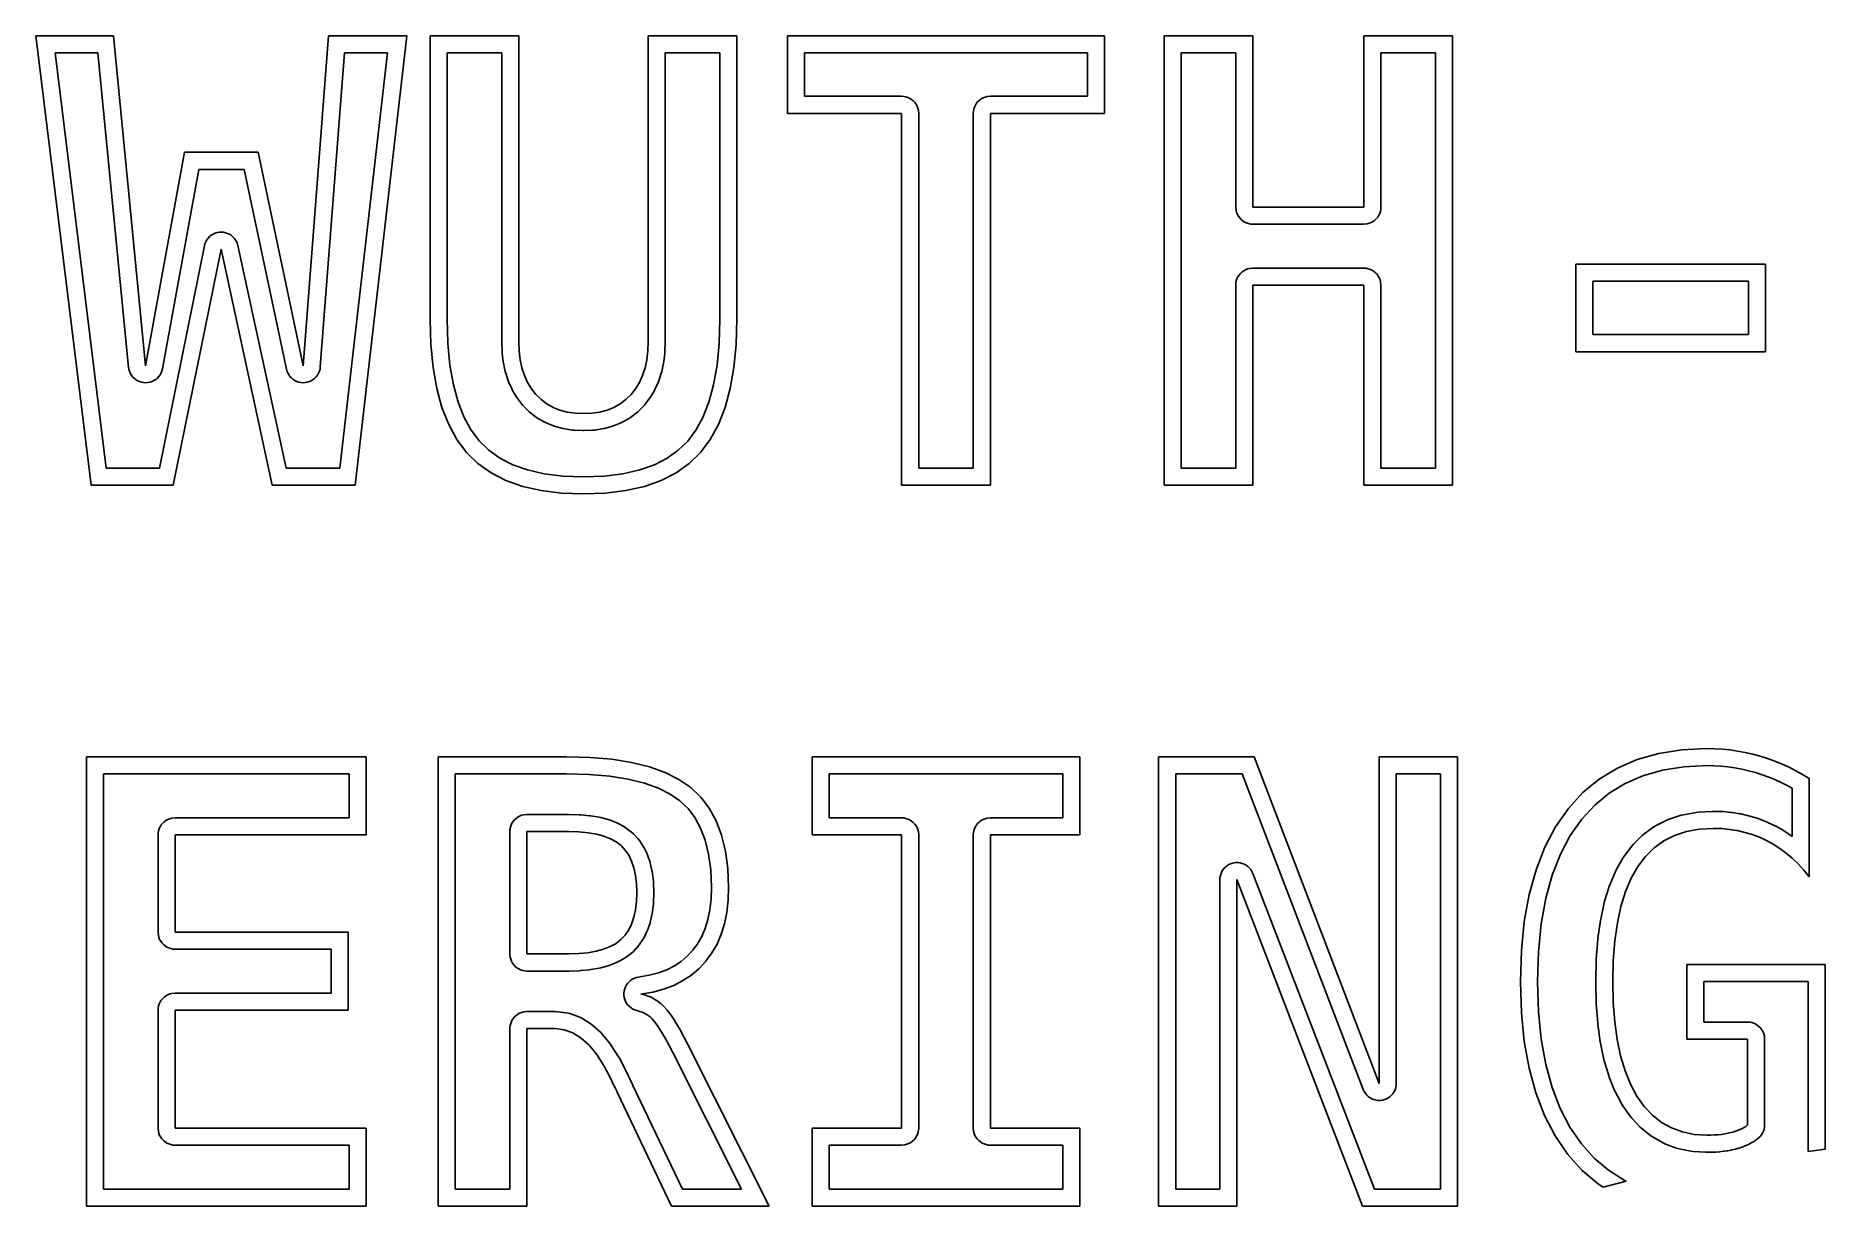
# Model space of a CAD drawing. Header units: metres. Extents: x -26.5 to 25.9, y -16.9 to 17.4.
import ezdxf

# ---------------------------------------------------------------- set-up
doc = ezdxf.new("R2010")
doc.units = ezdxf.units.M

msp = doc.modelspace()

# ---------------------------------------------------------------- linework, layer by layer
for p, q in [((-24.2644, 17.3613), (-26.5389, 17.3613)), ((-26.5389, 17.3613), (-24.9168, 4.19907)), ((-23.3212, 7.69919), (-24.2644, 17.3613)), ((-17.9612, 17.3613), (-18.7019, 7.69919)), ((-15.6692, 17.3613), (-17.9612, 17.3613)), ((-17.1855, 4.19907), (-15.6692, 17.3613)), ((-12.3882, 17.3613), (-14.9889, 17.3613)), ((-14.9889, 17.3613), (-14.9889, 9.05548)), ((-12.3882, 8.40302), (-12.3882, 17.3613)), ((-5.99693, 17.3613), (-8.59758, 17.3613)), ((-8.59758, 17.3613), (-8.59758, 8.40302)), ((-5.99693, 9.05548), (-5.99693, 17.3613)), ((4.76851, 17.3613), (-4.51439, 17.3613)), ((-4.51439, 17.3613), (-4.51439, 15.0899)), ((4.76851, 15.0899), (4.76851, 17.3613)), ((9.11612, 17.3613), (6.51547, 17.3613)), ((6.51547, 17.3613), (6.51547, 4.19907)), ((9.11612, 12.3443), (9.11612, 17.3613)), ((14.9698, 17.3613), (12.3691, 17.3613)), ((12.3691, 17.3613), (12.3691, 12.3443)), ((14.9698, 4.19907), (14.9698, 17.3613)), ((-24.4746, 4.69907), (-25.9735, 16.8613)), ((-25.9735, 16.8613), (-24.718, 16.8613)), ((-24.718, 16.8613), (-23.8188, 7.6506)), ((-18.2033, 7.66098), (-17.4981, 16.8613)), ((-16.2301, 16.8613), (-17.6312, 4.69907)), ((-17.4981, 16.8613), (-16.2301, 16.8613)), ((-14.4889, 9.06314), (-14.4889, 16.8613)), ((-14.4889, 16.8613), (-12.8882, 16.8613)), ((-12.8882, 16.8613), (-12.8882, 8.40302)), ((-8.09758, 8.40302), (-8.09758, 16.8613)), ((-8.09758, 16.8613), (-6.49693, 16.8613)), ((-6.49693, 16.8613), (-6.49693, 9.06305)), ((-4.01439, 15.5899), (-4.01439, 16.8613)), ((-4.01439, 16.8613), (4.26851, 16.8613)), ((4.26851, 16.8613), (4.26851, 15.5899)), ((7.01547, 4.69907), (7.01547, 16.8613)), ((7.01547, 16.8613), (8.61612, 16.8613)), ((8.61612, 16.8613), (8.61612, 12.3443)), ((12.8691, 12.3443), (12.8691, 16.8613)), ((12.8691, 16.8613), (14.4698, 16.8613)), ((14.4698, 16.8613), (14.4698, 4.69907)), ((-1.17325, 15.5899), (-4.01439, 15.5899)), ((-1.11058, 15.586), (-1.17325, 15.5899)), ((-1.0489, 15.5742), (-1.11058, 15.586)), ((-0.98918, 15.5548), (-1.0489, 15.5742)), ((-0.93237, 15.5281), (-0.98918, 15.5548)), ((-0.87935, 15.4944), (-0.93237, 15.5281)), ((-0.83098, 15.4544), (-0.87935, 15.4944)), ((-0.78799, 15.4086), (-0.83098, 15.4544)), ((-0.75108, 15.3578), (-0.78799, 15.4086)), ((-0.72084, 15.3028), (-0.75108, 15.3578)), ((-0.69772, 15.2444), (-0.72084, 15.3028)), ((-0.6821, 15.1836), (-0.69772, 15.2444)), ((0.94308, 15.2143), (0.93132, 15.1526)), ((0.96249, 15.274), (0.94308, 15.2143)), ((0.98923, 15.3308), (0.96249, 15.274)), ((1.02287, 15.3838), (0.98923, 15.3308)), ((1.0629, 15.4322), (1.02287, 15.3838)), ((1.10867, 15.4752), (1.0629, 15.4322)), ((1.15947, 15.5121), (1.10867, 15.4752)), ((1.21449, 15.5423), (1.15947, 15.5121)), ((1.27287, 15.5655), (1.21449, 15.5423)), ((1.33369, 15.5811), (1.27287, 15.5655)), ((1.42738, 15.5899), (1.33369, 15.5811)), ((4.26851, 15.5899), (1.42738, 15.5899)), ((-4.51439, 15.0899), (-1.17325, 15.0899)), ((-1.17325, 15.0899), (-1.17325, 4.19907)), ((-0.67325, 15.0899), (-0.6821, 15.1836)), ((-0.67325, 4.69907), (-0.67325, 15.0899)), ((0.93132, 15.1526), (0.92738, 15.0899)), ((0.92738, 15.0899), (0.92738, 4.69907)), ((1.42738, 15.0899), (4.76851, 15.0899)), ((1.42738, 4.19907), (1.42738, 15.0899)), ((-22.184, 13.9501), (-23.3212, 7.69919)), ((-20.0242, 13.9501), (-22.184, 13.9501)), ((-18.7019, 7.69919), (-20.0242, 13.9501)), ((-22.8292, 7.6097), (-21.7668, 13.4501)), ((-21.7668, 13.4501), (-20.4295, 13.4501)), ((-20.4295, 13.4501), (-19.191, 7.5957)), ((8.61612, 12.3443), (8.62497, 12.2506)), ((8.62497, 12.2506), (8.64059, 12.1898)), ((8.64059, 12.1898), (8.66371, 12.1314)), ((8.66371, 12.1314), (8.69395, 12.0764)), ((8.69395, 12.0764), (8.73087, 12.0256)), ((12.3691, 12.3443), (9.11612, 12.3443)), ((12.7736, 12.0504), (12.8073, 12.1035)), ((12.8073, 12.1035), (12.834, 12.1603)), ((12.834, 12.1603), (12.8534, 12.22)), ((12.8534, 12.22), (12.8652, 12.2817)), ((12.8652, 12.2817), (12.8691, 12.3443)), ((-21.3442, 11.5521), (-21.3976, 11.519)), ((-21.2871, 11.5782), (-21.3442, 11.5521)), ((-21.2271, 11.5969), (-21.2871, 11.5782)), ((-21.1653, 11.6079), (-21.2271, 11.5969)), ((-21.1026, 11.6111), (-21.1653, 11.6079)), ((-21.04, 11.6065), (-21.1026, 11.6111)), ((-20.9785, 11.594), (-21.04, 11.6065)), ((-20.919, 11.5739), (-20.9785, 11.594)), ((-20.8625, 11.5465), (-20.919, 11.5739)), ((-20.8098, 11.5122), (-20.8625, 11.5465)), ((8.73087, 12.0256), (8.77385, 11.9798)), ((8.77385, 11.9798), (8.82222, 11.9398)), ((8.82222, 11.9398), (8.87524, 11.9062)), ((8.87524, 11.9062), (8.93205, 11.8794)), ((8.93205, 11.8794), (8.99178, 11.86)), ((8.99178, 11.86), (9.05345, 11.8483)), ((9.05345, 11.8483), (9.11612, 11.8443)), ((9.11612, 11.8443), (12.3691, 11.8443)), ((12.3691, 11.8443), (12.4628, 11.8532)), ((12.4628, 11.8532), (12.5236, 11.8688)), ((12.5236, 11.8688), (12.582, 11.8919)), ((12.582, 11.8919), (12.637, 11.9222)), ((12.637, 11.9222), (12.6878, 11.9591)), ((12.6878, 11.9591), (12.7336, 12.0021)), ((12.7336, 12.0021), (12.7736, 12.0504)), ((-21.5984, 11.2105), (-22.919, 4.69907)), ((-22.5102, 4.19907), (-21.1084, 11.1112)), ((-21.5821, 11.2712), (-21.5984, 11.2105)), ((-21.5583, 11.3293), (-21.5821, 11.2712)), ((-21.5275, 11.384), (-21.5583, 11.3293)), ((-21.4899, 11.4343), (-21.5275, 11.384)), ((-21.4464, 11.4796), (-21.4899, 11.4343)), ((-21.3976, 11.519), (-21.4464, 11.4796)), ((-21.1084, 11.1112), (-19.6098, 4.19907)), ((-20.7619, 11.4716), (-20.8098, 11.5122)), ((-20.7195, 11.4254), (-20.7619, 11.4716)), ((-20.6832, 11.3742), (-20.7195, 11.4254)), ((-20.6536, 11.3188), (-20.6832, 11.3742)), ((-20.6311, 11.2601), (-20.6536, 11.3188)), ((-20.6198, 11.2171), (-20.6311, 11.2601)), ((-19.2066, 4.69907), (-20.6198, 11.2171)), ((8.90323, 10.5088), (8.84821, 10.4785)), ((8.96161, 10.5319), (8.90323, 10.5088)), ((9.02243, 10.5475), (8.96161, 10.5319)), ((9.11612, 10.5564), (9.02243, 10.5475)), ((12.3691, 10.5564), (9.11612, 10.5564)), ((12.4318, 10.5524), (12.3691, 10.5564)), ((12.4935, 10.5406), (12.4318, 10.5524)), ((12.5532, 10.5212), (12.4935, 10.5406)), ((12.61, 10.4945), (12.5532, 10.5212)), ((12.663, 10.4609), (12.61, 10.4945)), ((24.1395, 10.672), (18.5769, 10.672)), ((18.5769, 10.672), (18.5769, 8.10947)), ((24.1395, 8.10947), (24.1395, 10.672)), ((8.62006, 10.119), (8.61612, 10.0564)), ((8.61612, 10.0564), (8.61612, 4.69907)), ((8.63182, 10.1807), (8.62006, 10.119)), ((8.65123, 10.2404), (8.63182, 10.1807)), ((8.67796, 10.2972), (8.65123, 10.2404)), ((8.71161, 10.3503), (8.67796, 10.2972)), ((8.75163, 10.3986), (8.71161, 10.3503)), ((8.79741, 10.4416), (8.75163, 10.3986)), ((8.84821, 10.4785), (8.79741, 10.4416)), ((9.11612, 10.0564), (12.3691, 10.0564)), ((9.11612, 4.19907), (9.11612, 10.0564)), ((12.3691, 10.0564), (12.3691, 4.19907)), ((12.7114, 10.4208), (12.663, 10.4609)), ((12.7544, 10.3751), (12.7114, 10.4208)), ((12.7913, 10.3243), (12.7544, 10.3751)), ((12.8215, 10.2692), (12.7913, 10.3243)), ((12.8446, 10.2109), (12.8215, 10.2692)), ((12.8603, 10.15), (12.8446, 10.2109)), ((12.8691, 10.0564), (12.8603, 10.15)), ((12.8691, 4.69907), (12.8691, 10.0564)), ((19.0769, 8.60947), (19.0769, 10.172)), ((19.0769, 10.172), (23.6395, 10.172)), ((23.6395, 10.172), (23.6395, 8.60947)), ((-14.9889, 9.05548), (-14.967, 8.31946)), ((-14.4677, 8.35092), (-14.4889, 9.06314)), ((-6.49693, 9.06305), (-6.51801, 8.35078)), ((-6.01871, 8.31946), (-5.99693, 9.05548)), ((-12.8882, 8.40302), (-12.8879, 8.38428)), ((-12.378, 8.12959), (-12.3882, 8.40302)), ((-8.59758, 8.40302), (-8.60783, 8.12959)), ((-8.09793, 8.38428), (-8.09758, 8.40302)), ((23.6395, 8.60947), (19.0769, 8.60947)), ((-14.967, 8.31946), (-14.9015, 7.64319)), ((-14.4057, 7.71109), (-14.4677, 8.35092)), ((-12.8879, 8.38428), (-12.8776, 8.11086)), ((-12.8776, 8.11086), (-12.8744, 8.06993)), ((-12.8744, 8.06993), (-12.8437, 7.81398)), ((-12.3472, 7.87364), (-12.378, 8.12959)), ((-12.296, 7.63513), (-12.3472, 7.87364)), ((-8.63861, 7.87364), (-8.6899, 7.63513)), ((-8.60783, 8.12959), (-8.63861, 7.87364)), ((-8.14218, 7.81395), (-8.1114, 8.0699)), ((-8.1114, 8.0699), (-8.10818, 8.11086)), ((-8.10818, 8.11086), (-8.09793, 8.38428)), ((-6.51801, 8.35078), (-6.5798, 7.71085)), ((-6.08401, 7.64319), (-6.01871, 8.31946)), ((18.5769, 8.10947), (24.1395, 8.10947)), ((-23.8188, 7.6506), (-23.8115, 7.6013)), ((-23.8115, 7.6013), (-23.7953, 7.54062)), ((-23.7953, 7.54062), (-23.7717, 7.48244)), ((-23.7717, 7.48244), (-23.741, 7.42767)), ((-23.741, 7.42767), (-23.7037, 7.3772)), ((-23.7037, 7.3772), (-23.6603, 7.33179)), ((-22.9758, 7.33765), (-22.9332, 7.38379)), ((-22.9332, 7.38379), (-22.8967, 7.43489)), ((-22.8967, 7.43489), (-22.8669, 7.49017)), ((-22.8669, 7.49017), (-22.8443, 7.54875)), ((-22.8443, 7.54875), (-22.8292, 7.6097)), ((-19.191, 7.5957), (-19.1795, 7.55119)), ((-19.1795, 7.55119), (-19.1571, 7.49251)), ((-19.1571, 7.49251), (-19.1276, 7.43707)), ((-19.1276, 7.43707), (-19.0914, 7.38577)), ((-19.0914, 7.38577), (-19.0491, 7.33942)), ((-19.0491, 7.33942), (-19.0013, 7.29874)), ((-18.3646, 7.33006), (-18.321, 7.37524)), ((-18.321, 7.37524), (-18.2834, 7.42552)), ((-18.2834, 7.42552), (-18.2524, 7.48013)), ((-18.2524, 7.48013), (-18.2285, 7.53819)), ((-18.2285, 7.53819), (-18.212, 7.59879)), ((-18.212, 7.59879), (-18.2033, 7.66098)), ((-14.9015, 7.64319), (-14.7922, 7.02666)), ((-14.3039, 7.13683), (-14.4057, 7.71109)), ((-12.8437, 7.81398), (-12.8361, 7.76857)), ((-12.8361, 7.76857), (-12.7848, 7.53006)), ((-12.7848, 7.53006), (-12.7715, 7.48071)), ((-12.7715, 7.48071), (-12.6997, 7.25966)), ((-12.2242, 7.41408), (-12.296, 7.63513)), ((-12.1319, 7.21048), (-12.2242, 7.41408)), ((-8.76169, 7.41408), (-8.854, 7.21048)), ((-8.6899, 7.63513), (-8.76169, 7.41408)), ((-8.28613, 7.25963), (-8.21434, 7.48068)), ((-8.21434, 7.48068), (-8.20107, 7.53003)), ((-8.20107, 7.53003), (-8.14978, 7.76854)), ((-8.14978, 7.76854), (-8.14218, 7.81395)), ((-6.5798, 7.71085), (-6.68124, 7.13629)), ((-6.19287, 7.02666), (-6.08401, 7.64319)), ((-23.6603, 7.33179), (-23.6116, 7.29218)), ((-23.6116, 7.29218), (-23.5583, 7.25899)), ((-23.5583, 7.25899), (-23.5012, 7.23274)), ((-23.5012, 7.23274), (-23.4413, 7.21385)), ((-23.4413, 7.21385), (-23.3796, 7.20261)), ((-23.3796, 7.20261), (-23.3169, 7.1992)), ((-23.3169, 7.1992), (-23.2542, 7.20369)), ((-23.2542, 7.20369), (-23.1927, 7.21597)), ((-23.1927, 7.21597), (-23.1331, 7.23589)), ((-23.1331, 7.23589), (-23.0765, 7.26311)), ((-23.0765, 7.26311), (-23.0238, 7.29721)), ((-23.0238, 7.29721), (-22.9758, 7.33765)), ((-19.0013, 7.29874), (-18.9487, 7.26437)), ((-18.9487, 7.26437), (-18.8923, 7.23686)), ((-18.8923, 7.23686), (-18.8328, 7.21664)), ((-18.8328, 7.21664), (-18.7713, 7.20404)), ((-18.7713, 7.20404), (-18.7087, 7.19923)), ((-18.7087, 7.19923), (-18.646, 7.20232)), ((-18.646, 7.20232), (-18.5842, 7.21324)), ((-18.5842, 7.21324), (-18.5242, 7.23183)), ((-18.5242, 7.23183), (-18.467, 7.25778)), ((-18.467, 7.25778), (-18.4135, 7.2907)), ((-18.4135, 7.2907), (-18.3646, 7.33006)), ((-14.7922, 7.02666), (-14.6392, 6.46986)), ((-14.1642, 6.62862), (-14.3039, 7.13683)), ((-12.6997, 7.25966), (-12.6796, 7.20766)), ((-12.6796, 7.20766), (-12.5873, 7.00406)), ((-12.5873, 7.00406), (-12.5595, 6.95139)), ((-12.5595, 6.95139), (-12.4467, 6.76523)), ((-12.0191, 7.02432), (-12.1319, 7.21048)), ((-11.8858, 6.85562), (-12.0191, 7.02432)), ((-11.7343, 6.70708), (-11.8858, 6.85562)), ((-9.10016, 6.85562), (-9.25163, 6.70708)), ((-8.96683, 7.02432), (-9.10016, 6.85562)), ((-8.854, 7.21048), (-8.96683, 7.02432)), ((-8.53923, 6.76517), (-8.42641, 6.95132)), ((-8.42641, 6.95132), (-8.39862, 7.004)), ((-8.39862, 7.004), (-8.3063, 7.2076)), ((-8.3063, 7.2076), (-8.28613, 7.25963)), ((-6.68124, 7.13629), (-6.82036, 6.62807)), ((-6.34528, 6.46986), (-6.19287, 7.02666)), ((-14.6392, 6.46986), (-14.4424, 5.97282)), ((-13.9891, 6.18608), (-14.1642, 6.62862)), ((-12.4467, 6.76523), (-12.4114, 6.71434)), ((-12.4114, 6.71434), (-12.2781, 6.54564)), ((-12.2781, 6.54564), (-12.2359, 6.4986)), ((-12.2359, 6.4986), (-12.0844, 6.35005)), ((-12.0844, 6.35005), (-12.0346, 6.3073)), ((-12.0346, 6.3073), (-11.8672, 6.18159)), ((-11.567, 6.58138), (-11.7343, 6.70708)), ((-11.3838, 6.47853), (-11.567, 6.58138)), ((-11.1848, 6.39854), (-11.3838, 6.47853)), ((-10.97, 6.34142), (-11.1848, 6.39854)), ((-10.7393, 6.30714), (-10.97, 6.34142)), ((-10.4929, 6.29572), (-10.7393, 6.30714)), ((-10.2464, 6.30714), (-10.4929, 6.29572)), ((-10.0158, 6.34142), (-10.2464, 6.30714)), ((-9.80101, 6.39854), (-10.0158, 6.34142)), ((-9.60207, 6.47853), (-9.80101, 6.39854)), ((-9.41893, 6.58138), (-9.60207, 6.47853)), ((-9.25163, 6.70708), (-9.41893, 6.58138)), ((-9.11858, 6.18164), (-8.95128, 6.30734)), ((-8.95128, 6.30734), (-8.90155, 6.35008)), ((-8.90155, 6.35008), (-8.75008, 6.49863)), ((-8.75008, 6.49863), (-8.70789, 6.54559)), ((-8.70789, 6.54559), (-8.57455, 6.71429)), ((-8.57455, 6.71429), (-8.53923, 6.76517)), ((-6.82036, 6.62807), (-6.99484, 6.18546)), ((-6.54121, 5.97282), (-6.34528, 6.46986)), ((-14.4424, 5.97282), (-14.202, 5.53552)), ((-13.781, 5.80768), (-13.9891, 6.18608)), ((-13.5416, 5.48953), (-13.781, 5.80768)), ((-11.8672, 6.18159), (-11.8118, 6.1454)), ((-11.8118, 6.1454), (-11.6286, 6.04256)), ((-11.6286, 6.04256), (-11.5703, 6.0146)), ((-11.5703, 6.0146), (-11.3713, 5.93462)), ((-11.3713, 5.93462), (-11.3133, 5.91534)), ((-11.3133, 5.91534), (-11.0985, 5.85822)), ((-11.0985, 5.85822), (-11.0435, 5.84685)), ((-11.0435, 5.84685), (-10.8128, 5.81258)), ((-10.8128, 5.81258), (-10.7625, 5.80768)), ((-10.7625, 5.80768), (-10.516, 5.79625)), ((-10.516, 5.79625), (-10.4697, 5.79625)), ((-10.4697, 5.79625), (-10.2233, 5.80768)), ((-10.2233, 5.80768), (-10.1729, 5.81258)), ((-10.1729, 5.81258), (-9.94229, 5.84685)), ((-9.94229, 5.84685), (-9.88727, 5.85822)), ((-9.88727, 5.85822), (-9.67249, 5.91534)), ((-9.67249, 5.91534), (-9.61449, 5.93463)), ((-9.61449, 5.93463), (-9.41554, 6.01462)), ((-9.41554, 6.01462), (-9.35724, 6.04257)), ((-9.35724, 6.04257), (-9.1741, 6.14542)), ((-9.1741, 6.14542), (-9.11858, 6.18164)), ((-7.20213, 5.80693), (-7.44054, 5.48886)), ((-6.99484, 6.18546), (-7.20213, 5.80693)), ((-6.78069, 5.53552), (-6.54121, 5.97282)), ((-14.202, 5.53552), (-13.9178, 5.15794)), ((-13.2647, 5.22049), (-13.5416, 5.48953)), ((-7.44054, 5.48886), (-7.71617, 5.22021)), ((-7.06371, 5.15794), (-6.78069, 5.53552)), ((-13.9178, 5.15794), (-13.5856, 4.83513)), ((-13.5856, 4.83513), (-13.2011, 4.56197)), ((-12.9411, 4.99062), (-13.2647, 5.22049)), ((-12.5657, 4.79858), (-12.9411, 4.99062)), ((-12.1348, 4.64549), (-12.5657, 4.79858)), ((-8.41429, 4.79868), (-8.84579, 4.64557)), ((-8.03912, 4.99054), (-8.41429, 4.79868)), ((-7.71617, 5.22021), (-8.03912, 4.99054)), ((-7.77902, 4.56197), (-7.39491, 4.83513)), ((-7.39491, 4.83513), (-7.06371, 5.15794)), ((-24.9168, 4.19907), (-22.5102, 4.19907)), ((-22.919, 4.69907), (-24.4746, 4.69907)), ((-19.6098, 4.19907), (-17.1855, 4.19907)), ((-17.6312, 4.69907), (-19.2066, 4.69907)), ((-13.2011, 4.56197), (-12.7642, 4.33847)), ((-12.7642, 4.33847), (-12.2749, 4.16464)), ((-11.6461, 4.53346), (-12.1348, 4.64549)), ((-11.0986, 4.4648), (-11.6461, 4.53346)), ((-10.4929, 4.44151), (-11.0986, 4.4648)), ((-9.8851, 4.4648), (-10.4929, 4.44151)), ((-9.33566, 4.53351), (-9.8851, 4.4648)), ((-8.84579, 4.64557), (-9.33566, 4.53351)), ((-8.70592, 4.16464), (-8.21602, 4.33847)), ((-8.21602, 4.33847), (-7.77902, 4.56197)), ((-1.17325, 4.19907), (1.42738, 4.19907)), ((0.92738, 4.69907), (-0.67325, 4.69907)), ((6.51547, 4.19907), (9.11612, 4.19907)), ((8.61612, 4.69907), (7.01547, 4.69907)), ((12.3691, 4.19907), (14.9698, 4.19907)), ((14.4698, 4.69907), (12.8691, 4.69907)), ((-12.2749, 4.16464), (-11.7333, 4.04048)), ((-11.7333, 4.04048), (-11.1393, 3.96599)), ((-11.1393, 3.96599), (-10.493, 3.94115)), ((-10.493, 3.94115), (-9.84439, 3.96599)), ((-9.84439, 3.96599), (-9.2487, 4.04048)), ((-9.2487, 4.04048), (-8.70592, 4.16464)), ((21.006, -3.65851), (20.3751, -3.83762)), ((21.6878, -3.55106), (21.006, -3.65851)), ((22.4205, -3.51524), (21.6878, -3.55106)), ((22.6466, -3.51984), (22.4205, -3.51524)), ((22.8717, -3.5336), (22.6466, -3.51984)), ((23.0957, -3.55656), (22.8717, -3.5336)), ((23.3186, -3.58871), (23.0957, -3.55656)), ((23.5404, -3.63005), (23.3186, -3.58871)), ((23.7611, -3.68057), (23.5404, -3.63005)), ((-16.8594, -3.75652), (-25.0578, -3.75652)), ((-25.0578, -3.75652), (-25.0578, -16.9187)), ((-16.8594, -6.04453), (-16.8594, -3.75652)), ((-10.9954, -3.75652), (-14.7509, -3.75652)), ((-14.7509, -3.75652), (-14.7509, -16.9187)), ((-10.2993, -3.77487), (-10.9954, -3.75652)), ((-9.66158, -3.82993), (-10.2993, -3.77487)), ((-9.08237, -3.92171), (-9.66158, -3.82993)), ((-8.56161, -4.05019), (-9.08237, -3.92171)), ((-8.09935, -4.21536), (-8.56161, -4.05019)), ((4.04558, -3.75652), (-3.79146, -3.75652)), ((-3.79146, -3.75652), (-3.79146, -6.04453)), ((4.04558, -6.04453), (4.04558, -3.75652)), ((9.15135, -3.75652), (6.35687, -3.75652)), ((6.35687, -3.75652), (6.35687, -16.9187)), ((12.8186, -13.3218), (9.15135, -3.75652)), ((15.1108, -3.75652), (12.8186, -3.75652)), ((12.8186, -3.75652), (12.8186, -13.3218)), ((15.1108, -16.9187), (15.1108, -3.75652)), ((19.7952, -4.08835), (19.2661, -4.41071)), ((20.3751, -3.83762), (19.7952, -4.08835)), ((20.5433, -4.30962), (21.1136, -4.14771)), ((21.1136, -4.14771), (21.739, -4.04915)), ((21.739, -4.04915), (22.4277, -4.01549)), ((22.4277, -4.01549), (22.6261, -4.01952)), ((22.6261, -4.01952), (22.831, -4.03204)), ((22.831, -4.03204), (23.0345, -4.05292)), ((23.0345, -4.05292), (23.2371, -4.08212)), ((23.2371, -4.08212), (23.4386, -4.11969)), ((23.4386, -4.11969), (23.6398, -4.16574)), ((23.6398, -4.16574), (23.8399, -4.22011)), ((23.9807, -3.74026), (23.7611, -3.68057)), ((24.1979, -3.80861), (23.9807, -3.74026)), ((24.4111, -3.88506), (24.1979, -3.80861)), ((24.6204, -3.9696), (24.4111, -3.88506)), ((24.8257, -4.06227), (24.6204, -3.9696)), ((25.027, -4.16302), (24.8257, -4.06227)), ((25.2243, -4.27188), (25.027, -4.16302)), ((-24.5578, -16.4187), (-24.5578, -4.25652)), ((-24.5578, -4.25652), (-17.3594, -4.25652)), ((-17.3594, -4.25652), (-17.3594, -5.54453)), ((-14.2509, -16.4187), (-14.2509, -4.25652)), ((-14.2509, -4.25652), (-11.0023, -4.25652)), ((-11.0023, -4.25652), (-10.3274, -4.27431)), ((-10.3274, -4.27431), (-9.72214, -4.32657)), ((-9.72214, -4.32657), (-9.18159, -4.41222)), ((-9.18159, -4.41222), (-8.70596, -4.52956)), ((-8.70596, -4.52956), (-8.29604, -4.67604)), ((-8.29604, -4.67604), (-7.95073, -4.84868)), ((-7.69556, -4.41725), (-8.09935, -4.21536)), ((-7.35023, -4.65585), (-7.69556, -4.41725)), ((-7.05669, -4.93584), (-7.35023, -4.65585)), ((-3.29146, -5.54453), (-3.29146, -4.25652)), ((-3.29146, -4.25652), (3.54558, -4.25652)), ((3.54558, -4.25652), (3.54558, -5.54453)), ((6.85687, -16.4187), (6.85687, -4.25652)), ((6.85687, -4.25652), (8.80757, -4.25652)), ((8.80757, -4.25652), (12.3518, -13.5008)), ((13.3186, -13.3218), (13.3186, -4.25652)), ((13.3186, -4.25652), (14.6108, -4.25652)), ((14.6108, -4.25652), (14.6108, -16.4187)), ((19.2661, -4.41071), (18.788, -4.80472)), ((19.5566, -4.81923), (20.0257, -4.5334)), ((20.0257, -4.5334), (20.5433, -4.30962)), ((23.8399, -4.22011), (24.0386, -4.28265)), ((24.0386, -4.28265), (24.2328, -4.35231)), ((24.2328, -4.35231), (24.424, -4.42957)), ((24.424, -4.42957), (24.6108, -4.51384)), ((24.6108, -4.51384), (24.7943, -4.6057)), ((24.7943, -4.6057), (24.9178, -4.67378)), ((24.9178, -4.67378), (24.9178, -6.08771)), ((25.4178, -4.38884), (25.2243, -4.27188)), ((25.4178, -7.26756), (25.4178, -4.38884)), ((-7.95073, -4.84868), (-7.66684, -5.04485)), ((-7.66684, -5.04485), (-7.43039, -5.27037)), ((-6.8083, -5.26189), (-7.05669, -4.93584)), ((18.788, -4.80472), (18.3608, -5.27037)), ((18.7516, -5.584), (19.1329, -5.16841)), ((19.1329, -5.16841), (19.5566, -4.81923)), ((-22.8618, -5.75063), (-22.8955, -5.80365)), ((-22.8218, -5.70226), (-22.8618, -5.75063)), ((-22.776, -5.65927), (-22.8218, -5.70226)), ((-22.7252, -5.62236), (-22.776, -5.65927)), ((-22.6702, -5.59212), (-22.7252, -5.62236)), ((-22.6118, -5.569), (-22.6702, -5.59212)), ((-22.551, -5.55338), (-22.6118, -5.569)), ((-22.4573, -5.54453), (-22.551, -5.55338)), ((-17.3594, -5.54453), (-22.4573, -5.54453)), ((-12.6151, -5.7606), (-12.6345, -5.82033)), ((-12.5884, -5.7038), (-12.6151, -5.7606)), ((-12.5547, -5.65077), (-12.5884, -5.7038)), ((-12.5147, -5.6024), (-12.5547, -5.65077)), ((-12.4689, -5.55942), (-12.5147, -5.6024)), ((-12.4181, -5.52251), (-12.4689, -5.55942)), ((-12.3631, -5.49226), (-12.4181, -5.52251)), ((-12.3047, -5.46915), (-12.3631, -5.49226)), ((-12.2439, -5.45352), (-12.3047, -5.46915)), ((-12.1502, -5.44467), (-12.2439, -5.45352)), ((-10.9248, -5.44467), (-12.1502, -5.44467)), ((-10.9105, -5.44487), (-10.9248, -5.44467)), ((-10.6158, -5.45332), (-10.9105, -5.44487)), ((-10.5833, -5.45532), (-10.6158, -5.45332)), ((-10.3138, -5.48068), (-10.5833, -5.45532)), ((-10.2754, -5.48581), (-10.3138, -5.48068)), ((-10.0311, -5.52808), (-10.2754, -5.48581)), ((-9.98598, -5.53804), (-10.0311, -5.52808)), ((-9.76686, -5.59721), (-9.98598, -5.53804)), ((-9.71465, -5.61444), (-9.76686, -5.59721)), ((-9.52071, -5.69051), (-9.71465, -5.61444)), ((-9.46196, -5.71808), (-9.52071, -5.69051)), ((-9.29321, -5.81107), (-9.46196, -5.71808)), ((-7.43039, -5.27037), (-7.22897, -5.53477)), ((-7.22897, -5.53477), (-7.06052, -5.84322)), ((-6.60509, -5.63397), (-6.8083, -5.26189)), ((-6.44702, -6.05214), (-6.60509, -5.63397)), ((-1.17325, -5.54453), (-3.29146, -5.54453)), ((-1.11058, -5.54846), (-1.17325, -5.54453)), ((-1.0489, -5.56023), (-1.11058, -5.54846)), ((-0.98918, -5.57964), (-1.0489, -5.56023)), ((-0.93237, -5.60637), (-0.98918, -5.57964)), ((-0.87935, -5.64001), (-0.93237, -5.60637)), ((-0.83098, -5.68004), (-0.87935, -5.64001)), ((-0.78799, -5.72581), (-0.83098, -5.68004)), ((-0.75108, -5.77661), (-0.78799, -5.72581)), ((1.02287, -5.75063), (0.98923, -5.80365)), ((1.0629, -5.70226), (1.02287, -5.75063)), ((1.10867, -5.65927), (1.0629, -5.70226)), ((1.15947, -5.62236), (1.10867, -5.65927)), ((1.21449, -5.59212), (1.15947, -5.62236)), ((1.27287, -5.569), (1.21449, -5.59212)), ((1.33369, -5.55338), (1.27287, -5.569)), ((1.42738, -5.54453), (1.33369, -5.55338)), ((3.54558, -5.54453), (1.42738, -5.54453)), ((18.3608, -5.27037), (17.9878, -5.80383)), ((18.4154, -6.0649), (18.7516, -5.584)), ((21.2487, -5.61157), (20.9326, -5.77094)), ((21.3178, -5.58299), (21.2487, -5.61157)), ((21.6645, -5.46916), (21.3178, -5.58299)), ((21.7314, -5.45221), (21.6645, -5.46916)), ((22.1087, -5.38393), (21.7314, -5.45221)), ((22.1699, -5.37671), (22.1087, -5.38393)), ((22.5777, -5.35394), (22.1699, -5.37671)), ((22.6208, -5.35339), (22.5777, -5.35394)), ((22.8598, -5.36064), (22.6208, -5.35339)), ((22.8911, -5.36258), (22.8598, -5.36064)), ((23.1245, -5.38437), (22.8911, -5.36258)), ((23.1567, -5.38843), (23.1245, -5.38437)), ((23.3846, -5.42474), (23.1567, -5.38843)), ((23.4174, -5.43111), (23.3846, -5.42474)), ((23.6396, -5.48193), (23.4174, -5.43111)), ((23.6725, -5.49065), (23.6396, -5.48193)), ((23.8893, -5.556), (23.6725, -5.49065)), ((23.9218, -5.56703), (23.8893, -5.556)), ((24.1329, -5.6469), (23.9218, -5.56703)), ((24.1647, -5.66019), (24.1329, -5.6469)), ((24.3703, -5.75459), (24.1647, -5.66019)), ((24.4009, -5.76997), (24.3703, -5.75459)), ((-22.9534, -5.98186), (-22.9573, -6.04453)), ((-22.9573, -6.04453), (-22.9573, -8.88995)), ((-22.9416, -5.92018), (-22.9534, -5.98186)), ((-22.9222, -5.86046), (-22.9416, -5.92018)), ((-22.8955, -5.80365), (-22.9222, -5.86046)), ((-22.4573, -8.88995), (-22.4573, -6.04453)), ((-22.4573, -6.04453), (-16.8594, -6.04453)), ((-12.6463, -5.882), (-12.6502, -5.94467)), ((-12.6502, -5.94467), (-12.6502, -9.53059)), ((-12.6345, -5.82033), (-12.6463, -5.882)), ((-12.1502, -9.53059), (-12.1502, -5.94467)), ((-12.1502, -5.94467), (-10.9248, -5.94467)), ((-10.9248, -5.94467), (-10.6302, -5.95312)), ((-10.6302, -5.95312), (-10.3607, -5.97849)), ((-10.3607, -5.97849), (-10.1163, -6.02075)), ((-10.1163, -6.02075), (-9.89722, -6.07993)), ((-9.89722, -6.07993), (-9.70328, -6.15599)), ((-9.70328, -6.15599), (-9.53453, -6.24898)), ((-9.53453, -6.24898), (-9.39098, -6.35886)), ((-9.23062, -5.85193), (-9.29321, -5.81107)), ((-9.08707, -5.96181), (-9.23062, -5.85193)), ((-9.02655, -6.01651), (-9.08707, -5.96181)), ((-8.90494, -6.14597), (-9.02655, -6.01651)), ((-8.85556, -6.20767), (-8.90494, -6.14597)), ((-8.75266, -6.35941), (-8.85556, -6.20767)), ((-7.06052, -5.84322), (-6.92561, -6.2001)), ((-6.92561, -6.2001), (-6.82626, -6.60861)), ((-6.33412, -6.51634), (-6.44702, -6.05214)), ((-3.79146, -6.04453), (-1.17325, -6.04453)), ((-1.17325, -6.04453), (-1.17325, -14.6307)), ((-0.72084, -5.83163), (-0.75108, -5.77661)), ((-0.69772, -5.89001), (-0.72084, -5.83163)), ((-0.6821, -5.95084), (-0.69772, -5.89001)), ((-0.67325, -6.04453), (-0.6821, -5.95084)), ((-0.67325, -14.6307), (-0.67325, -6.04453)), ((0.93132, -5.98186), (0.92738, -6.04453)), ((0.92738, -6.04453), (0.92738, -14.6307)), ((0.94308, -5.92018), (0.93132, -5.98186)), ((0.96249, -5.86046), (0.94308, -5.92018)), ((0.98923, -5.80365), (0.96249, -5.86046)), ((1.42738, -14.6307), (1.42738, -6.04453)), ((1.42738, -6.04453), (4.04558, -6.04453)), ((17.9878, -5.80383), (17.6721, -6.40138)), ((18.1276, -6.60971), (18.4154, -6.0649)), ((20.5218, -6.0656), (20.2669, -6.31602)), ((20.5807, -6.01607), (20.5218, -6.0656)), ((20.8662, -5.81117), (20.5807, -6.01607)), ((20.9326, -5.77094), (20.8662, -5.81117)), ((20.8722, -6.4223), (21.1577, -6.21741)), ((21.1577, -6.21741), (21.4738, -6.05804)), ((21.4738, -6.05804), (21.8205, -5.94421)), ((21.8205, -5.94421), (22.1978, -5.87593)), ((22.1978, -5.87593), (22.6056, -5.85316)), ((22.6056, -5.85316), (22.8446, -5.86041)), ((22.8446, -5.86041), (23.078, -5.8822)), ((23.078, -5.8822), (23.3059, -5.91852)), ((23.3059, -5.91852), (23.5282, -5.96935)), ((23.5282, -5.96935), (23.7449, -6.0347)), ((23.7449, -6.0347), (23.956, -6.11456)), ((23.956, -6.11456), (24.1616, -6.20897)), ((24.1616, -6.20897), (24.361, -6.3177)), ((24.6004, -5.87871), (24.4009, -5.76997)), ((24.6298, -5.89612), (24.6004, -5.87871)), ((24.8226, -6.01903), (24.6298, -5.89612)), ((24.8503, -6.03801), (24.8226, -6.01903)), ((24.9178, -6.08771), (24.8503, -6.03801)), ((-9.39098, -6.35886), (-9.26936, -6.48831)), ((-9.26936, -6.48831), (-9.16646, -6.64005)), ((-9.16646, -6.64005), (-9.08226, -6.81409)), ((-9.08226, -6.81409), (-9.01678, -7.01042)), ((-8.71637, -6.4223), (-8.75266, -6.35941)), ((-8.63217, -6.59634), (-8.71637, -6.4223)), ((-8.60794, -6.65591), (-8.63217, -6.59634)), ((-8.54247, -6.85225), (-8.60794, -6.65591)), ((-6.82626, -6.60861), (-6.76505, -7.06973)), ((-6.26639, -7.02661), (-6.33412, -6.51634)), ((17.6721, -6.40138), (17.4139, -7.06302)), ((17.889, -7.22098), (18.1276, -6.60971)), ((19.958, -6.72198), (19.7639, -7.06416)), ((19.9944, -6.66663), (19.958, -6.72198)), ((20.2188, -6.37067), (19.9944, -6.66663)), ((20.2669, -6.31602), (20.2188, -6.37067)), ((20.3929, -6.96869), (20.6172, -6.67273)), ((20.6172, -6.67273), (20.8722, -6.4223)), ((24.361, -6.3177), (24.5538, -6.44061)), ((24.5538, -6.44061), (24.7399, -6.57768)), ((24.7399, -6.57768), (24.9194, -6.7289)), ((24.9194, -6.7289), (25.0921, -6.89429)), ((-9.01678, -7.01042), (-8.97002, -7.22906)), ((-8.97002, -7.22906), (-8.94194, -7.46999)), ((-8.52785, -6.90584), (-8.54247, -6.85225)), ((-8.48108, -7.12448), (-8.52785, -6.90584)), ((-8.47337, -7.17119), (-8.48108, -7.12448)), ((-8.4453, -7.41211), (-8.47337, -7.17119)), ((-6.76505, -7.06973), (-6.74417, -7.58412)), ((-6.2438, -7.58293), (-6.26639, -7.02661)), ((8.15285, -7.29082), (8.14891, -7.35349)), ((8.16461, -7.22914), (8.15285, -7.29082)), ((8.18402, -7.16942), (8.16461, -7.22914)), ((8.21075, -7.11261), (8.18402, -7.16942)), ((8.2444, -7.05959), (8.21075, -7.11261)), ((8.28442, -7.01122), (8.2444, -7.05959)), ((8.3302, -6.96823), (8.28442, -7.01122)), ((8.381, -6.93132), (8.3302, -6.96823)), ((8.43602, -6.90108), (8.381, -6.93132)), ((8.4944, -6.87796), (8.43602, -6.90108)), ((8.55522, -6.86234), (8.4944, -6.87796)), ((8.61751, -6.85448), (8.55522, -6.86234)), ((8.68031, -6.85448), (8.61751, -6.85448)), ((8.7426, -6.86234), (8.68031, -6.85448)), ((8.80342, -6.87796), (8.7426, -6.86234)), ((8.8618, -6.90108), (8.80342, -6.87796)), ((8.91682, -6.93132), (8.8618, -6.90108)), ((8.96762, -6.96823), (8.91682, -6.93132)), ((9.0134, -7.01122), (8.96762, -6.96823)), ((9.05342, -7.05959), (9.0134, -7.01122)), ((9.08707, -7.11261), (9.05342, -7.05959)), ((9.11548, -7.17374), (9.08707, -7.11261)), ((12.6771, -16.4187), (9.11548, -7.17374)), ((17.4139, -7.06302), (17.213, -7.78874)), ((17.7009, -7.90045), (17.889, -7.22098)), ((19.7381, -7.11644), (19.5739, -7.50558)), ((19.7639, -7.06416), (19.7381, -7.11644)), ((20.0345, -7.70001), (20.1988, -7.31087)), ((20.1988, -7.31087), (20.3929, -6.96869)), ((25.0921, -6.89429), (25.2583, -7.07384)), ((25.2583, -7.07384), (25.4178, -7.26756)), ((-8.93259, -7.73322), (-8.94203, -7.99654)), ((-8.94194, -7.46999), (-8.93259, -7.73322)), ((-8.44226, -7.45222), (-8.4453, -7.41211)), ((-8.44235, -8.01447), (-8.43291, -7.75114)), ((-8.43291, -7.71545), (-8.44226, -7.45222)), ((-8.43291, -7.75114), (-8.43291, -7.71545)), ((-6.74417, -7.58412), (-6.75627, -7.92212)), ((-6.25729, -7.95956), (-6.2438, -7.58293)), ((8.14891, -7.35349), (8.14891, -16.4187)), ((8.64891, -7.35349), (12.3339, -16.9187)), ((8.64891, -16.9187), (8.64891, -7.35349)), ((17.213, -7.78874), (17.0695, -8.57854)), ((19.5567, -7.55278), (19.4223, -7.98891)), ((19.5739, -7.50558), (19.5567, -7.55278)), ((19.9001, -8.13614), (20.0345, -7.70001)), ((-8.97037, -8.23775), (-9.01759, -8.45685)), ((-8.94203, -7.99654), (-8.97037, -8.23775)), ((-8.52882, -8.56219), (-8.4816, -8.34309)), ((-8.4816, -8.34309), (-8.47379, -8.29608)), ((-8.47379, -8.29608), (-8.44545, -8.05487)), ((-8.44545, -8.05487), (-8.44235, -8.01447)), ((-6.79207, -8.23506), (-6.85042, -8.52151)), ((-6.75627, -7.92212), (-6.79207, -8.23506)), ((-6.36525, -8.64478), (-6.29778, -8.31351)), ((-6.29778, -8.31351), (-6.25729, -7.95956)), ((17.565, -8.6483), (17.7009, -7.90045)), ((19.4114, -8.03041), (19.3069, -8.5135)), ((19.4223, -7.98891), (19.4114, -8.03041)), ((19.7956, -8.61923), (19.9001, -8.13614)), ((-22.9573, -8.88995), (-22.9485, -8.98364)), ((-17.3883, -8.88995), (-22.4573, -8.88995)), ((-17.3883, -11.1779), (-17.3883, -8.88995)), ((-9.16872, -8.8287), (-9.27261, -8.98148)), ((-9.08371, -8.65382), (-9.16872, -8.8287)), ((-9.01759, -8.45685), (-9.08371, -8.65382)), ((-8.71902, -9.04729), (-8.63402, -8.87241)), ((-8.63402, -8.87241), (-8.6097, -8.81293)), ((-8.6097, -8.81293), (-8.54358, -8.61595)), ((-8.54358, -8.61595), (-8.52882, -8.56219)), ((-6.93013, -8.78197), (-7.03043, -9.0181)), ((-6.85042, -8.52151), (-6.93013, -8.78197)), ((-6.4597, -8.95338), (-6.36525, -8.64478)), ((17.0695, -8.57854), (16.9835, -9.43242)), ((17.4827, -9.46541), (17.565, -8.6483)), ((19.3005, -8.54951), (19.2258, -9.07959)), ((19.3069, -8.5135), (19.3005, -8.54951)), ((19.721, -9.14931), (19.7956, -8.61923)), ((-22.9485, -8.98364), (-22.9328, -9.04446)), ((-22.9328, -9.04446), (-22.9097, -9.10284)), ((-22.9097, -9.10284), (-22.8795, -9.15787)), ((-22.8795, -9.15787), (-22.8426, -9.20866)), ((-22.8426, -9.20866), (-22.7996, -9.25444)), ((-22.7996, -9.25444), (-22.7512, -9.29446)), ((-22.7512, -9.29446), (-22.6982, -9.32811)), ((-22.6982, -9.32811), (-22.6414, -9.35484)), ((-22.6414, -9.35484), (-22.5816, -9.37425)), ((-22.5816, -9.37425), (-22.52, -9.38602)), ((-22.52, -9.38602), (-22.4573, -9.38995)), ((-22.4573, -9.38995), (-17.8883, -9.38995)), ((-17.8883, -9.38995), (-17.8883, -10.6779)), ((-9.90298, -9.39395), (-10.1215, -9.45374)), ((-9.70914, -9.31709), (-9.90298, -9.39395)), ((-9.53995, -9.22314), (-9.70914, -9.31709)), ((-9.39539, -9.11212), (-9.53995, -9.22314)), ((-9.27261, -8.98148), (-9.39539, -9.11212)), ((-9.03102, -9.45453), (-8.90825, -9.32388)), ((-8.90825, -9.32388), (-8.85916, -9.26265)), ((-8.85916, -9.26265), (-8.75526, -9.10988)), ((-8.75526, -9.10988), (-8.71902, -9.04729)), ((-7.29144, -9.42451), (-7.45157, -9.59683)), ((-7.1508, -9.23163), (-7.29144, -9.42451)), ((-7.03043, -9.0181), (-7.1508, -9.23163)), ((-6.72957, -9.50256), (-6.58115, -9.2393)), ((-6.58115, -9.2393), (-6.4597, -8.95338)), ((16.9835, -9.43242), (16.9548, -10.3504)), ((19.2225, -9.11061), (19.1777, -9.68765)), ((19.2258, -9.07959), (19.2225, -9.11061)), ((19.6762, -9.72635), (19.721, -9.14931)), ((-12.6502, -9.53059), (-12.6414, -9.62428)), ((-12.6414, -9.62428), (-12.6257, -9.6851)), ((-12.6257, -9.6851), (-12.6026, -9.74348)), ((-12.6026, -9.74348), (-12.5724, -9.79851)), ((-12.5724, -9.79851), (-12.5355, -9.8493)), ((-12.5355, -9.8493), (-12.4925, -9.89508)), ((-12.4925, -9.89508), (-12.4441, -9.9351)), ((-12.4441, -9.9351), (-12.3911, -9.96875)), ((-10.9248, -9.53059), (-12.1502, -9.53059)), ((-10.6324, -9.52206), (-10.9248, -9.53059)), ((-10.3646, -9.49643), (-10.6324, -9.52206)), ((-10.1215, -9.45374), (-10.3646, -9.49643)), ((-10.2782, -9.98889), (-10.035, -9.9462)), ((-10.035, -9.9462), (-9.98952, -9.936)), ((-9.98952, -9.936), (-9.77103, -9.87622)), ((-9.77103, -9.87622), (-9.7187, -9.85875)), ((-9.7187, -9.85875), (-9.52486, -9.78189)), ((-9.52486, -9.78189), (-9.4664, -9.75423)), ((-9.4664, -9.75423), (-9.29721, -9.66028)), ((-9.29721, -9.66028), (-9.2354, -9.61969)), ((-9.2354, -9.61969), (-9.09084, -9.50867)), ((-9.09084, -9.50867), (-9.03102, -9.45453)), ((-7.82947, -9.87914), (-8.05168, -9.99129)), ((-7.63031, -9.74794), (-7.82947, -9.87914)), ((-7.45157, -9.59683), (-7.63031, -9.74794)), ((-7.33029, -10.149), (-7.10576, -9.95923)), ((-7.10576, -9.95923), (-6.90498, -9.74315)), ((-6.90498, -9.74315), (-6.72957, -9.50256)), ((17.455, -10.3504), (17.4827, -9.46541)), ((19.1763, -9.71439), (19.1614, -10.3384)), ((19.1777, -9.68765), (19.1763, -9.71439)), ((19.6612, -10.3504), (19.6762, -9.72635)), ((25.885, -9.83844), (21.8298, -9.83844)), ((21.8298, -9.83844), (21.8298, -12.0266)), ((25.885, -15.2517), (25.885, -9.83844)), ((-12.3911, -9.96875), (-12.3343, -9.99548)), ((-12.3343, -9.99548), (-12.2746, -10.0149)), ((-12.2746, -10.0149), (-12.2129, -10.0267)), ((-12.2129, -10.0267), (-12.1502, -10.0306)), ((-12.1502, -10.0306), (-10.9248, -10.0306)), ((-10.9248, -10.0306), (-10.9103, -10.0304)), ((-10.9103, -10.0304), (-10.6178, -10.0219)), ((-10.6178, -10.0219), (-10.5848, -10.0198)), ((-10.5848, -10.0198), (-10.317, -9.99416)), ((-10.317, -9.99416), (-10.2782, -9.98889)), ((-9.23355, -10.4398), (-9.26332, -10.4951)), ((-9.19708, -10.3887), (-9.23355, -10.4398)), ((-9.1545, -10.3426), (-9.19708, -10.3887)), ((-9.10646, -10.3021), (-9.1545, -10.3426)), ((-9.05373, -10.268), (-9.10646, -10.3021)), ((-8.99715, -10.2408), (-9.05373, -10.268)), ((-8.93761, -10.2209), (-8.99715, -10.2408)), ((-8.89305, -10.2112), (-8.93761, -10.2209)), ((-8.57207, -10.1565), (-8.89305, -10.2112)), ((-8.29871, -10.084), (-8.57207, -10.1565)), ((-8.05168, -9.99129), (-8.29871, -10.084)), ((-8.14633, -10.5609), (-7.85057, -10.4499)), ((-7.85057, -10.4499), (-7.57855, -10.3126)), ((-7.57855, -10.3126), (-7.33029, -10.149)), ((16.9548, -10.3504), (16.9832, -11.2547)), ((17.4824, -11.2216), (17.455, -10.3504)), ((19.1614, -10.3384), (19.1614, -10.3623)), ((19.1614, -10.3623), (19.1758, -10.9682)), ((19.6756, -10.9563), (19.6612, -10.3504)), ((22.3298, -11.5266), (22.3298, -10.3384)), ((22.3298, -10.3384), (25.385, -10.3384)), ((25.385, -10.3384), (25.385, -15.3148)), ((-22.9222, -10.9939), (-22.9416, -11.0536)), ((-22.8955, -10.9371), (-22.9222, -10.9939)), ((-22.8618, -10.884), (-22.8955, -10.9371)), ((-22.8218, -10.8357), (-22.8618, -10.884)), ((-22.776, -10.7927), (-22.8218, -10.8357)), ((-22.7252, -10.7558), (-22.776, -10.7927)), ((-22.6702, -10.7255), (-22.7252, -10.7558)), ((-22.6118, -10.7024), (-22.6702, -10.7255)), ((-22.551, -10.6868), (-22.6118, -10.7024)), ((-22.4573, -10.6779), (-22.551, -10.6868)), ((-17.8883, -10.6779), (-22.4573, -10.6779)), ((-9.30103, -10.6146), (-9.30836, -10.677)), ((-9.30836, -10.677), (-9.30782, -10.7398)), ((-9.30782, -10.7398), (-9.29942, -10.802)), ((-9.28593, -10.5537), (-9.30103, -10.6146)), ((-9.29942, -10.802), (-9.28328, -10.8627)), ((-9.26332, -10.4951), (-9.28593, -10.5537)), ((-9.28328, -10.8627), (-9.25966, -10.9209)), ((-9.25966, -10.9209), (-9.22894, -10.9756)), ((-9.22894, -10.9756), (-9.1916, -11.0261)), ((-8.8091, -10.7041), (-8.46584, -10.6456)), ((-8.70033, -10.731), (-8.8091, -10.7041)), ((-8.59572, -10.7664), (-8.70033, -10.731)), ((-8.49524, -10.8102), (-8.59572, -10.7664)), ((-8.39891, -10.8625), (-8.49524, -10.8102)), ((-8.46584, -10.6456), (-8.14633, -10.5609)), ((-8.30672, -10.9233), (-8.39891, -10.8625)), ((-8.21867, -10.9925), (-8.30672, -10.9233)), ((-8.13478, -11.0702), (-8.21867, -10.9925)), ((19.1758, -10.9682), (19.1771, -10.9945)), ((19.1771, -10.9945), (19.2203, -11.5576)), ((19.7188, -11.5194), (19.6756, -10.9563)), ((-22.9534, -11.1153), (-22.9573, -11.1779)), ((-22.9573, -11.1779), (-22.9573, -14.6307)), ((-22.9416, -11.0536), (-22.9534, -11.1153)), ((-22.4573, -14.6307), (-22.4573, -11.1779)), ((-22.4573, -11.1779), (-17.3883, -11.1779)), ((-12.5884, -11.4779), (-12.6151, -11.5347)), ((-12.5547, -11.4248), (-12.5884, -11.4779)), ((-12.5147, -11.3765), (-12.5547, -11.4248)), ((-12.4689, -11.3335), (-12.5147, -11.3765)), ((-12.4181, -11.2966), (-12.4689, -11.3335)), ((-12.3631, -11.2663), (-12.4181, -11.2966)), ((-12.3047, -11.2432), (-12.3631, -11.2663)), ((-12.2439, -11.2276), (-12.3047, -11.2432)), ((-12.1502, -11.2187), (-12.2439, -11.2276)), ((-11.3216, -11.2187), (-12.1502, -11.2187)), ((-11.2645, -11.222), (-11.3216, -11.2187)), ((-11, -11.2524), (-11.2645, -11.222)), ((-10.9382, -11.2635), (-11, -11.2524)), ((-10.8884, -11.2785), (-10.9382, -11.2635)), ((-10.634, -11.3697), (-10.8884, -11.2785)), ((-10.5764, -11.3945), (-10.634, -11.3697)), ((-10.5386, -11.4158), (-10.5764, -11.3945)), ((-10.2943, -11.5678), (-10.5386, -11.4158)), ((-9.1916, -11.0261), (-9.14822, -11.0715)), ((-9.14822, -11.0715), (-9.0995, -11.1111)), ((-9.0995, -11.1111), (-9.0462, -11.1443)), ((-9.0462, -11.1443), (-8.98915, -11.1705)), ((-8.98915, -11.1705), (-8.92928, -11.1894)), ((-8.92928, -11.1894), (-8.84074, -11.2113)), ((-8.84074, -11.2113), (-8.77623, -11.2332)), ((-8.77623, -11.2332), (-8.71478, -11.26)), ((-8.71478, -11.26), (-8.65623, -11.2918)), ((-8.65623, -11.2918), (-8.59932, -11.3293)), ((-8.59932, -11.3293), (-8.5435, -11.3732)), ((-8.5435, -11.3732), (-8.49028, -11.4224)), ((-8.49028, -11.4224), (-8.43321, -11.4852)), ((-8.43321, -11.4852), (-8.36368, -11.5745)), ((-8.05031, -11.1631), (-8.13478, -11.0702)), ((-7.96062, -11.2782), (-8.05031, -11.1631)), ((-7.86572, -11.4155), (-7.96062, -11.2782)), ((-7.76561, -11.5749), (-7.86572, -11.4155)), ((16.9832, -11.2547), (17.0685, -12.098)), ((17.564, -12.0282), (17.4824, -11.2216)), ((19.7908, -12.0397), (19.7188, -11.5194)), ((23.6106, -11.5266), (22.3298, -11.5266)), ((23.6733, -11.5305), (23.6106, -11.5266)), ((23.735, -11.5423), (23.6733, -11.5305)), ((-12.6463, -11.6561), (-12.6502, -11.7187)), ((-12.6502, -11.7187), (-12.6502, -16.4187)), ((-12.6345, -11.5944), (-12.6463, -11.6561)), ((-12.6151, -11.5347), (-12.6345, -11.5944)), ((-12.1502, -11.7187), (-11.3216, -11.7187)), ((-12.1502, -16.9187), (-12.1502, -11.7187)), ((-11.3216, -11.7187), (-11.0571, -11.7491)), ((-11.0571, -11.7491), (-10.8027, -11.8403)), ((-10.8027, -11.8403), (-10.5584, -11.9923)), ((-10.5584, -11.9923), (-10.3242, -12.2051)), ((-10.2222, -11.6222), (-10.2943, -11.5678)), ((-9.98798, -11.835), (-10.2222, -11.6222)), ((-9.93742, -11.8882), (-9.98798, -11.835)), ((-9.71326, -12.1618), (-9.93742, -11.8882)), ((-8.36368, -11.5745), (-8.28334, -11.6907)), ((-8.28334, -11.6907), (-8.19363, -11.8335)), ((-8.19363, -11.8335), (-8.09615, -12.0014)), ((-8.09615, -12.0014), (-7.99211, -12.1931)), ((-7.66026, -11.7564), (-7.76561, -11.5749)), ((-7.54971, -11.96), (-7.66026, -11.7564)), ((-7.43394, -12.1858), (-7.54971, -11.96)), ((17.6985, -12.769), (17.564, -12.0282)), ((19.2203, -11.5576), (19.2235, -11.5879)), ((19.2235, -11.5879), (19.2955, -12.1082)), ((19.8915, -12.5171), (19.7908, -12.0397)), ((21.8298, -12.0266), (23.6106, -12.0266)), ((23.6106, -12.0266), (23.6106, -14.539)), ((23.7947, -11.5617), (23.735, -11.5423)), ((23.8515, -11.5884), (23.7947, -11.5617)), ((23.9045, -11.6221), (23.8515, -11.5884)), ((23.9529, -11.6621), (23.9045, -11.6221)), ((23.9959, -11.7079), (23.9529, -11.6621)), ((24.0328, -11.7587), (23.9959, -11.7079)), ((24.063, -11.8137), (24.0328, -11.7587)), ((24.0862, -11.8721), (24.063, -11.8137)), ((24.1018, -11.9329), (24.0862, -11.8721)), ((24.1106, -12.0266), (24.1018, -11.9329)), ((24.1106, -14.539), (24.1106, -12.0266)), ((-10.3242, -12.2051), (-10.1, -12.4787)), ((-10.1, -12.4787), (-9.88593, -12.8131)), ((-9.67891, -12.2091), (-9.71326, -12.1618)), ((-9.46483, -12.5435), (-9.67891, -12.2091)), ((-9.44164, -12.5837), (-9.46483, -12.5435)), ((-7.99211, -12.1931), (-7.87955, -12.4126)), ((-7.87955, -12.4126), (-5.86478, -16.4187)), ((-5.05365, -16.9187), (-7.43394, -12.1858)), ((17.0685, -12.098), (17.2106, -12.8804)), ((19.2955, -12.1082), (19.3015, -12.1429)), ((19.3015, -12.1429), (19.4023, -12.6203)), ((20.0211, -12.9517), (19.8915, -12.5171)), ((-9.88593, -12.8131), (-9.68192, -13.2083)), ((-9.23763, -12.9789), (-9.44164, -12.5837)), ((-9.22874, -12.997), (-9.23763, -12.9789)), ((-9.19745, -13.0641), (-9.22874, -12.997)), ((-9.16739, -13.1282), (-9.19745, -13.0641)), ((17.2106, -12.8804), (17.4096, -13.6017)), ((17.8849, -13.4445), (17.6985, -12.769)), ((19.4023, -12.6203), (19.4124, -12.6599)), ((19.4124, -12.6599), (19.5419, -13.0945)), ((19.5419, -13.0945), (19.5575, -13.139)), ((20.1794, -13.3435), (20.0211, -12.9517)), ((-9.68192, -13.2083), (-9.65005, -13.2766)), ((-9.65005, -13.2766), (-9.62, -13.3407)), ((-9.62, -13.3407), (-9.59175, -13.4004)), ((-9.59175, -13.4004), (-9.56531, -13.4558)), ((-9.56531, -13.4558), (-9.54066, -13.5069)), ((-9.54066, -13.5069), (-9.51782, -13.5536)), ((-9.51782, -13.5536), (-9.4968, -13.5961)), ((-9.4968, -13.5961), (-7.90988, -16.9187)), ((-9.13977, -13.1866), (-9.16739, -13.1282)), ((-9.11496, -13.2385), (-9.13977, -13.1866)), ((-9.09032, -13.2896), (-9.11496, -13.2385)), ((-9.06854, -13.3342), (-9.09032, -13.2896)), ((-9.04875, -13.3741), (-9.06854, -13.3342)), ((-9.04561, -13.3806), (-9.04875, -13.3741)), ((-7.59457, -16.4187), (-9.04561, -13.3806)), ((12.3518, -13.5008), (12.3805, -13.5627)), ((12.3805, -13.5627), (12.4141, -13.6157)), ((12.4141, -13.6157), (12.4542, -13.664)), ((13.1831, -13.664), (13.2232, -13.6157)), ((13.2232, -13.6157), (13.2568, -13.5627)), ((13.2568, -13.5627), (13.2835, -13.5058)), ((13.2835, -13.5058), (13.3029, -13.4461)), ((13.3029, -13.4461), (13.3147, -13.3844)), ((13.3147, -13.3844), (13.3186, -13.3218)), ((17.4096, -13.6017), (17.6654, -14.262)), ((18.1216, -14.0554), (17.8849, -13.4445)), ((19.5575, -13.139), (19.7158, -13.5308)), ((19.7158, -13.5308), (19.7387, -13.5797)), ((19.7387, -13.5797), (19.9258, -13.9287)), ((20.3665, -13.6924), (20.1794, -13.3435)), ((12.4542, -13.664), (12.4999, -13.707)), ((12.4999, -13.707), (12.5507, -13.7439)), ((12.5507, -13.7439), (12.6058, -13.7742)), ((12.6058, -13.7742), (12.6641, -13.7973)), ((12.6641, -13.7973), (12.725, -13.8129)), ((12.725, -13.8129), (12.7872, -13.8208)), ((12.7872, -13.8208), (12.8501, -13.8208)), ((12.8501, -13.8208), (12.9123, -13.8129)), ((12.9123, -13.8129), (12.9732, -13.7973)), ((12.9732, -13.7973), (13.0315, -13.7742)), ((13.0315, -13.7742), (13.0866, -13.7439)), ((13.0866, -13.7439), (13.1374, -13.707)), ((13.1374, -13.707), (13.1831, -13.664)), ((18.4074, -14.6033), (18.1216, -14.0554)), ((19.9258, -13.9287), (19.958, -13.9807)), ((19.958, -13.9807), (20.1726, -14.2848)), ((20.5811, -13.9965), (20.3665, -13.6924)), ((20.822, -14.2539), (20.5811, -13.9965)), ((-22.9573, -14.6307), (-22.9485, -14.7244)), ((-16.8594, -14.6307), (-22.4573, -14.6307)), ((-16.8594, -16.9187), (-16.8594, -14.6307)), ((-1.17325, -14.6307), (-3.79146, -14.6307)), ((-3.79146, -14.6307), (-3.79146, -16.9187)), ((-0.67719, -14.6934), (-0.67325, -14.6307)), ((0.92738, -14.6307), (0.93623, -14.7244)), ((4.04558, -14.6307), (1.42738, -14.6307)), ((4.04558, -16.9187), (4.04558, -14.6307)), ((17.6654, -14.262), (17.9781, -14.8613)), ((18.7416, -15.0901), (18.4074, -14.6033)), ((20.1726, -14.2848), (20.2161, -14.3382)), ((20.2161, -14.3382), (20.457, -14.5956)), ((20.457, -14.5956), (20.5125, -14.6466)), ((20.5125, -14.6466), (20.7797, -14.8571)), ((21.0892, -14.4644), (20.822, -14.2539)), ((21.3826, -14.6282), (21.0892, -14.4644)), ((21.7023, -14.7452), (21.3826, -14.6282)), ((23.4309, -14.6537), (23.3616, -14.6858)), ((23.4955, -14.6185), (23.4309, -14.6537)), ((23.5554, -14.5803), (23.4955, -14.6185)), ((23.6106, -14.539), (23.5554, -14.5803)), ((24.0755, -14.723), (24.0949, -14.6633)), ((24.0949, -14.6633), (24.1067, -14.6016)), ((24.1067, -14.6016), (24.1106, -14.539)), ((-22.9485, -14.7244), (-22.9328, -14.7852)), ((-22.9328, -14.7852), (-22.9097, -14.8436)), ((-22.9097, -14.8436), (-22.8795, -14.8987)), ((-22.8795, -14.8987), (-22.8426, -14.9494)), ((-22.8426, -14.9494), (-22.7996, -14.9952)), ((-22.7996, -14.9952), (-22.7512, -15.0352)), ((-22.7512, -15.0352), (-22.6982, -15.0689)), ((-22.6982, -15.0689), (-22.6414, -15.0956)), ((-22.6414, -15.0956), (-22.5816, -15.115)), ((-22.5816, -15.115), (-22.52, -15.1268)), ((-22.52, -15.1268), (-22.4573, -15.1307)), ((-22.4573, -15.1307), (-17.3594, -15.1307)), ((-17.3594, -15.1307), (-17.3594, -16.4187)), ((-3.29146, -16.4187), (-3.29146, -15.1307)), ((-3.29146, -15.1307), (-1.17325, -15.1307)), ((-1.17325, -15.1307), (-1.07956, -15.1219)), ((-1.07956, -15.1219), (-1.01874, -15.1063)), ((-1.01874, -15.1063), (-0.96036, -15.0831)), ((-0.96036, -15.0831), (-0.90533, -15.0529)), ((-0.90533, -15.0529), (-0.85454, -15.016)), ((-0.85454, -15.016), (-0.80876, -14.973)), ((-0.80876, -14.973), (-0.76874, -14.9246)), ((-0.76874, -14.9246), (-0.73509, -14.8716)), ((-0.73509, -14.8716), (-0.70836, -14.8148)), ((-0.70836, -14.8148), (-0.68895, -14.7551)), ((-0.68895, -14.7551), (-0.67719, -14.6934)), ((0.93623, -14.7244), (0.95186, -14.7852)), ((0.95186, -14.7852), (0.97498, -14.8436)), ((0.97498, -14.8436), (1.00522, -14.8987)), ((1.00522, -14.8987), (1.04213, -14.9494)), ((1.04213, -14.9494), (1.08511, -14.9952)), ((1.08511, -14.9952), (1.13348, -15.0352)), ((1.13348, -15.0352), (1.18651, -15.0689)), ((1.18651, -15.0689), (1.24332, -15.0956)), ((1.24332, -15.0956), (1.30304, -15.115)), ((1.30304, -15.115), (1.36472, -15.1268)), ((1.36472, -15.1268), (1.42738, -15.1307)), ((1.42738, -15.1307), (3.54558, -15.1307)), ((3.54558, -15.1307), (3.54558, -16.4187)), ((17.9781, -14.8613), (18.3476, -15.3996)), ((19.1192, -15.5123), (18.7416, -15.0901)), ((20.7797, -14.8571), (20.8455, -14.901)), ((20.8455, -14.901), (21.1389, -15.0648)), ((21.1389, -15.0648), (21.2108, -15.0977)), ((21.2108, -15.0977), (21.5305, -15.2147)), ((22.0483, -14.8154), (21.7023, -14.7452)), ((22.4205, -14.8387), (22.0483, -14.8154)), ((22.5342, -14.8372), (22.4205, -14.8387)), ((22.6436, -14.8326), (22.5342, -14.8372)), ((22.7487, -14.825), (22.6436, -14.8326)), ((22.8494, -14.8143), (22.7487, -14.825)), ((22.9459, -14.8005), (22.8494, -14.8143)), ((23.0379, -14.7837), (22.9459, -14.8005)), ((23.1257, -14.7639), (23.0379, -14.7837)), ((23.209, -14.7409), (23.1257, -14.7639)), ((23.2877, -14.7149), (23.209, -14.7409)), ((23.3616, -14.6858), (23.2877, -14.7149)), ((23.3661, -15.2156), (23.4447, -15.1896)), ((23.4447, -15.1896), (23.4706, -15.1802)), ((23.4706, -15.1802), (23.5445, -15.1512)), ((23.5445, -15.1512), (23.5721, -15.1394)), ((23.5721, -15.1394), (23.6413, -15.1072)), ((23.6413, -15.1072), (23.6701, -15.0928)), ((23.6701, -15.0928), (23.7347, -15.0576)), ((23.7347, -15.0576), (23.7645, -15.04)), ((23.7645, -15.04), (23.8244, -15.0018)), ((23.8244, -15.0018), (23.8549, -14.9807)), ((23.8549, -14.9807), (23.9101, -14.9393)), ((23.9101, -14.9393), (23.9751, -14.8812)), ((23.9751, -14.8812), (24.0151, -14.8329)), ((24.0151, -14.8329), (24.0488, -14.7798)), ((24.0488, -14.7798), (24.0755, -14.723)), ((18.3476, -15.3996), (18.7693, -15.871)), ((19.5355, -15.8662), (19.1192, -15.5123)), ((21.5305, -15.2147), (21.6029, -15.2352)), ((21.6029, -15.2352), (21.9489, -15.3054)), ((21.9489, -15.3054), (22.0169, -15.3144)), ((22.0169, -15.3144), (22.3891, -15.3378)), ((22.3891, -15.3378), (22.4272, -15.3387)), ((22.4272, -15.3387), (22.5409, -15.3372)), ((22.5409, -15.3372), (22.5552, -15.3368)), ((22.5552, -15.3368), (22.6646, -15.3322)), ((22.6646, -15.3322), (22.6799, -15.3313)), ((22.6799, -15.3313), (22.785, -15.3237)), ((22.785, -15.3237), (22.8015, -15.3222)), ((22.8015, -15.3222), (22.9022, -15.3115)), ((22.9022, -15.3115), (22.92, -15.3093)), ((22.92, -15.3093), (23.0164, -15.2955)), ((23.0164, -15.2955), (23.0357, -15.2924)), ((23.0357, -15.2924), (23.1278, -15.2756)), ((23.1278, -15.2756), (23.1483, -15.2714)), ((23.1483, -15.2714), (23.2361, -15.2515)), ((23.2361, -15.2515), (23.2585, -15.2459)), ((23.2585, -15.2459), (23.3418, -15.2229)), ((23.3418, -15.2229), (23.3661, -15.2156)), ((25.385, -15.3148), (25.885, -15.2517)), ((18.7693, -15.871), (19.2385, -16.27)), ((19.3794, -16.359), (20.0585, -16.1846)), ((19.9925, -16.1549), (19.5355, -15.8662)), ((20.0585, -16.1846), (19.9925, -16.1549)), ((-17.3594, -16.4187), (-24.5578, -16.4187)), ((-12.6502, -16.4187), (-14.2509, -16.4187)), ((-5.86478, -16.4187), (-7.59457, -16.4187)), ((3.54558, -16.4187), (-3.29146, -16.4187)), ((8.14891, -16.4187), (6.85687, -16.4187)), ((14.6108, -16.4187), (12.6771, -16.4187)), ((19.2385, -16.27), (19.3794, -16.359)), ((-25.0578, -16.9187), (-16.8594, -16.9187)), ((-14.7509, -16.9187), (-12.1502, -16.9187)), ((-7.90988, -16.9187), (-5.05365, -16.9187)), ((-3.79146, -16.9187), (4.04558, -16.9187)), ((6.35687, -16.9187), (8.64891, -16.9187)), ((12.3339, -16.9187), (15.1108, -16.9187))]:
    msp.add_line(p, q)

doc.saveas('drawing.dxf')
